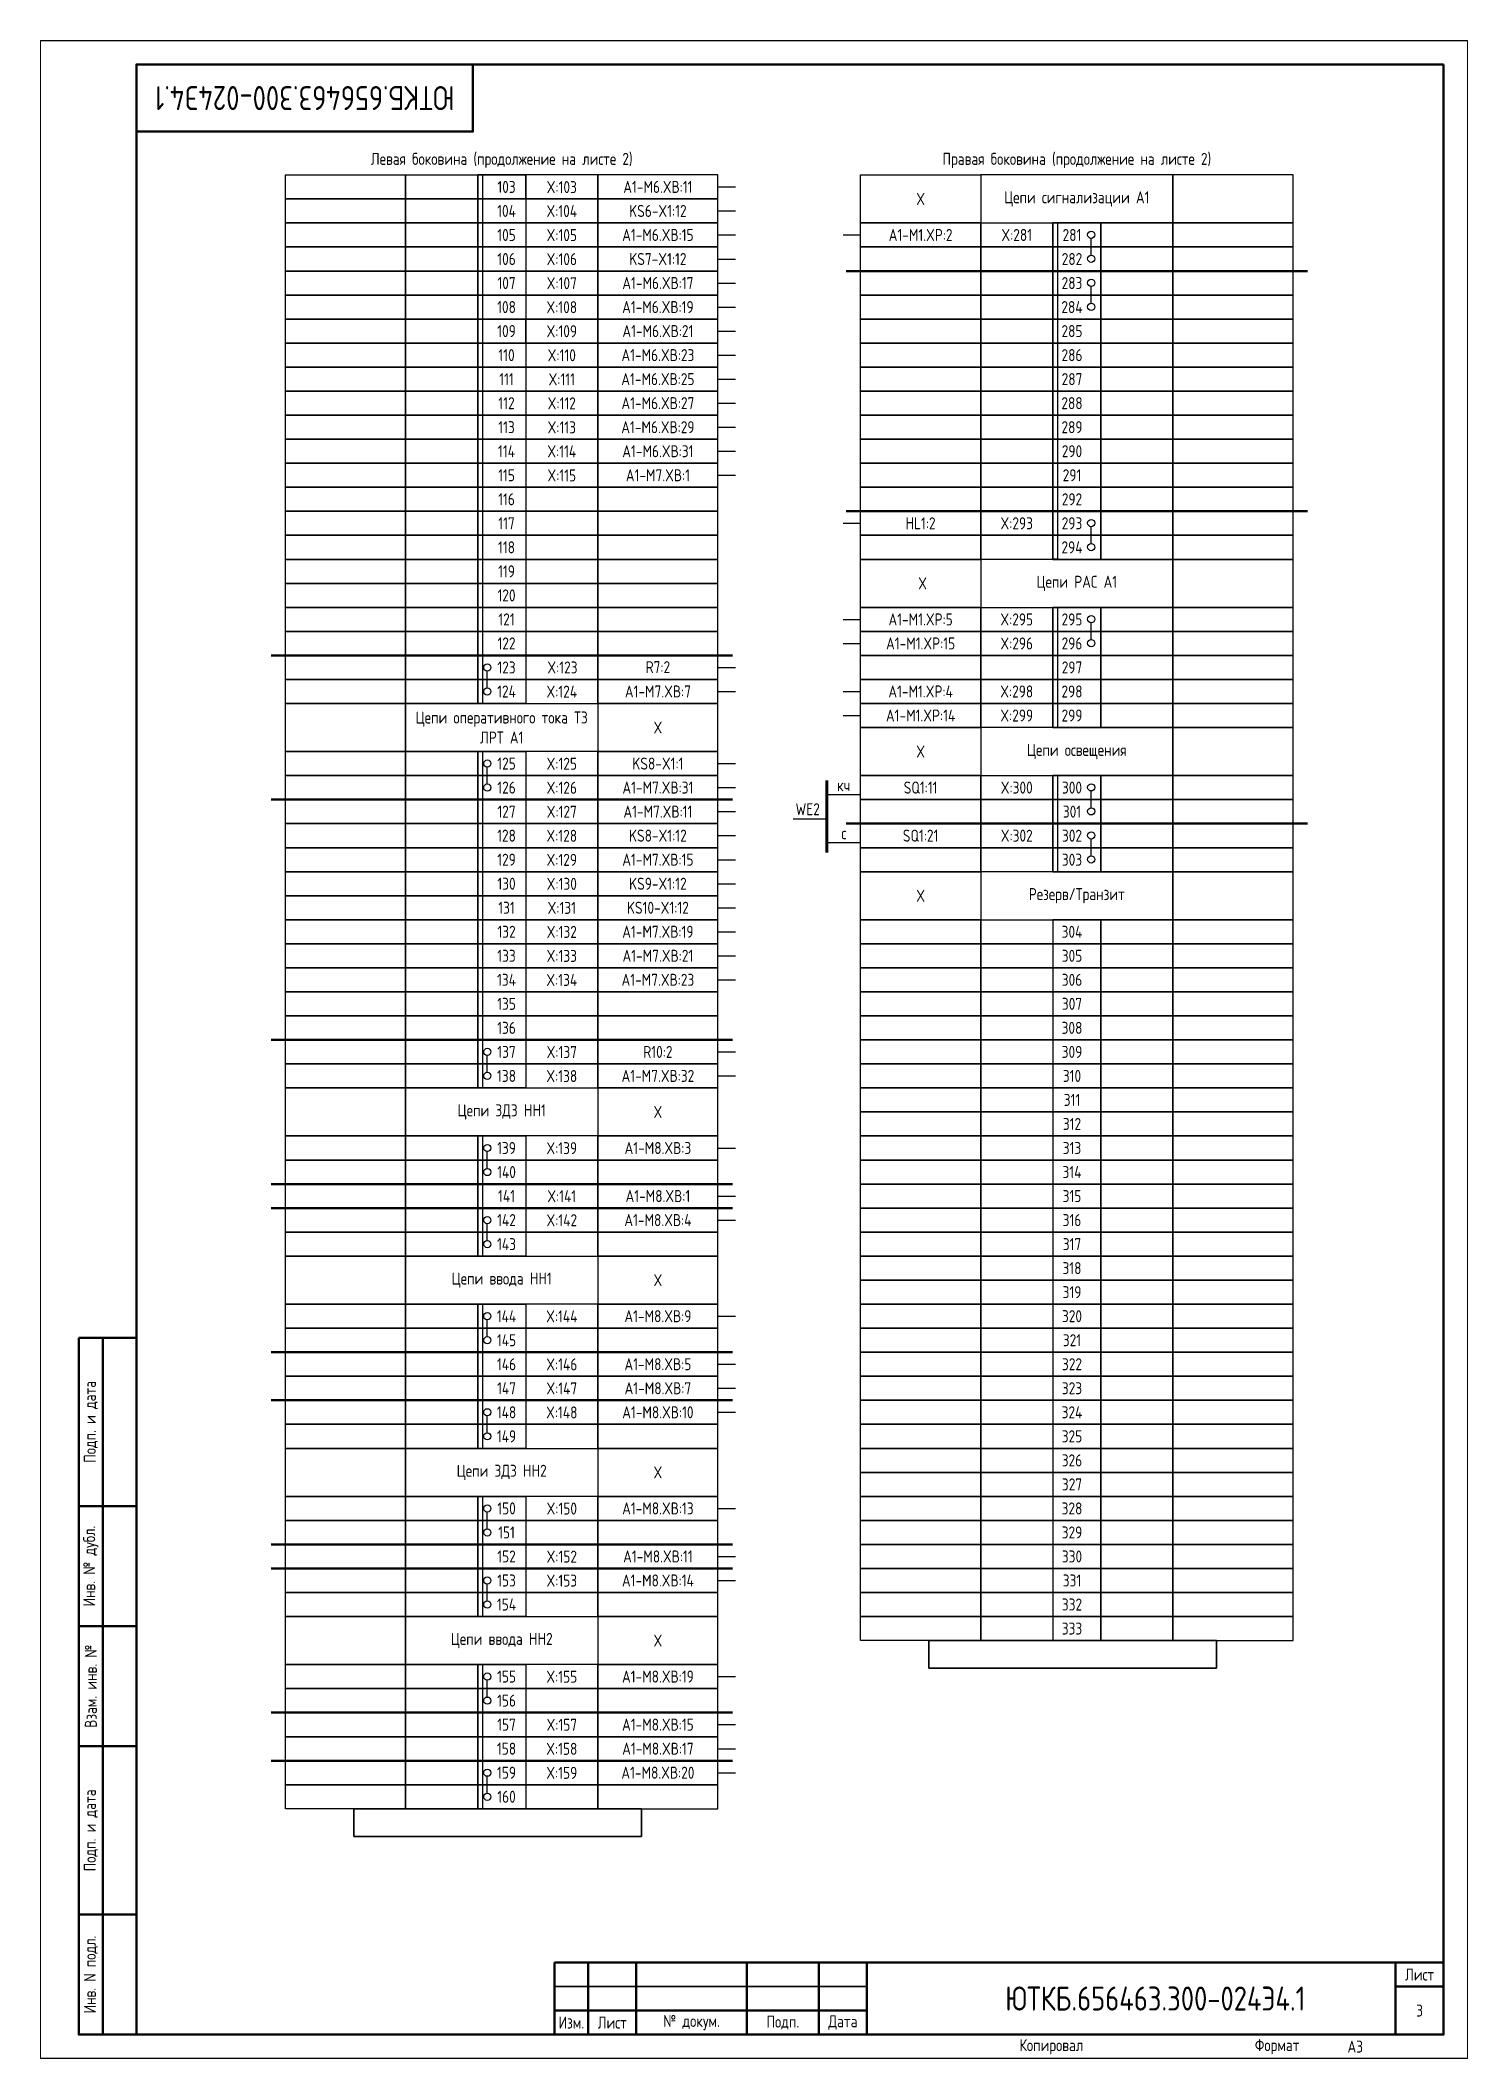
# Paper-space layout 'Э4.1_3' of a CAD drawing. Header units: millimetres, sheet in inches. Extents: x 347 to 363.7, y 96.7 to 120.3.
# The model-space entities are those that its viewports show. They can reach past a viewport. Long polylines and large blocks are cut down to what shows.
import ezdxf

# ---------------------------------------------------------------- set-up
doc = ezdxf.new("R2010")
doc.units = ezdxf.units.MM
doc.styles.add('Gost_type_A', font='GOST_0.TTF')

psp = doc.layouts.new('Э4.1_3')

msp = doc.modelspace()

# ---------------------------------------------------------------- texts
at = {"insert": (5689, 408), "char_height": 5, "width": 70, "attachment_point": 5, "rotation": 180, "style": 'Gost_type_A'}
msp.add_mtext('ЮТКБ.656463.300-024Э4.1', dxfattribs=at)
at = {"style": 'Gost_type_A'}
for s, insert, char_height, width, attachment_point in [('Левая боковина (продолжение на листе 2)', (5730, 395), 2.5, 90, 5), ('Правая боковина (продолжение на листе 2)', (5849.67, 395), 2.5, 90, 5), ('A1-М6.XВ:11', (5762.5, 389.5), 2.5, 25, 5), ('X', (5817.17, 387), 2.5, 25, 5), ('Цепи сигнализации А1', (5849.67, 387), 2.5, 40, 5), ('KS6-X1:12', (5762.5, 384.5), 2.5, 25, 5), ('A1-М6.XВ:15', (5762.5, 379.5), 2.5, 25, 5), ('A1-М1.XР:2', (5817.17, 379.5), 2.5, 25, 5), ('KS7-X1:12', (5762.5, 374.5), 2.5, 25, 5), ('A1-М6.XВ:17', (5762.5, 369.5), 2.5, 25, 5), ('A1-М6.XВ:19', (5762.5, 364.5), 2.5, 25, 5), ('A1-М6.XВ:21', (5762.5, 359.5), 2.5, 25, 5), ('A1-М6.XВ:23', (5762.5, 354.5), 2.5, 25, 5), ('A1-М6.XВ:25', (5762.5, 349.5), 2.5, 25, 5), ('A1-М6.XВ:27', (5762.5, 344.5), 2.5, 25, 5), ('A1-М6.XВ:29', (5762.5, 339.5), 2.5, 25, 5), ('A1-М6.XВ:31', (5762.5, 334.5), 2.5, 25, 5), ('A1-М7.XВ:1', (5762.5, 329.5), 2.5, 25, 5), ('HL1:2', (5817.17, 319.5), 2.5, 25, 5), ('X', (5817.58, 307), 2.5, 25, 5), ('Цепи РАС А1', (5849.67, 307), 2.5, 40, 5), ('A1-М1.XP:5', (5817.17, 299.5), 2.5, 25, 5), ('A1-М1.XP:15', (5817.17, 294.5), 2.5, 25, 5), ('R7:2', (5762.5, 289.57), 2.5, 25, 5), ('A1-М7.XВ:7', (5762.5, 284.5), 2.5, 25, 5), ('A1-М1.XP:4', (5817.17, 284.5), 2.5, 25, 5), ('Цепи оперативного тока ТЗ ЛРТ А1', (5730, 277), 2.5, 40, 5), ('X', (5762.5, 277), 2.5, 25, 5), ('A1-М1.XP:14', (5817.17, 279.5), 2.5, 25, 5), ('X', (5817.17, 272), 2.5, 25, 5), ('Цепи освещения', (5849.67, 272), 2.5, 40, 5), ('KS8-X1:1', (5762.5, 269.5), 2.5, 25, 5), ('A1-М7.XВ:31', (5762.5, 264.5), 2.5, 25, 5), ('кч', (5801.17, 265), 2.5, 7, 5), ('SQ1:11', (5817.17, 264.5), 2.5, 25, 5), ('A1-М7.XВ:11', (5762.5, 259.5), 2.5, 25, 5), ('WE2', (5793.67, 260), 2.5, 7, 5), ('KS8-X1:12', (5762.5, 254.5), 2.5, 25, 5), ('с', (5801.17, 255), 2.5, 7, 5), ('SQ1:21', (5817.17, 254.5), 2.5, 25, 5), ('A1-М7.XВ:15', (5762.5, 249.5), 2.5, 25, 5), ('KS9-X1:12', (5762.5, 244.5), 2.5, 25, 5), ('KS10-X1:12', (5762.5, 239.5), 2.5, 25, 5), ('X', (5817.17, 242), 2.5, 25, 5), ('Резерв/Транзит', (5849.67, 242), 2.5, 40, 5), ('A1-М7.XВ:19', (5762.5, 234.5), 2.5, 25, 5), ('A1-М7.XВ:21', (5762.5, 229.5), 2.5, 25, 5), ('A1-М7.XВ:23', (5762.5, 224.5), 2.5, 25, 5), ('R10:2', (5762.5, 209.5), 2.5, 25, 5), ('A1-М7.XВ:32', (5762.5, 204.5), 2.5, 25, 5), ('Цепи ЗДЗ НН1', (5730, 197), 2.5, 40, 5), ('X', (5762.5, 197), 2.5, 25, 5), ('A1-М8.XВ:3', (5762.5, 189.5), 2.5, 25, 5), ('A1-М8.XВ:1', (5762.5, 179.5), 2.5, 25, 5), ('A1-М8.XВ:4', (5762.5, 174.5), 2.5, 25, 5), ('Цепи ввода НН1', (5730, 162), 2.5, 40, 5), ('X', (5762.5, 162), 2.5, 25, 5), ('A1-М8.XВ:9', (5762.5, 154.5), 2.5, 25, 5), ('A1-М8.XВ:5', (5762.5, 144.5), 2.5, 25, 5), ('A1-М8.XВ:7', (5762.5, 139.5), 2.5, 25, 5), ('A1-М8.XВ:10', (5762.5, 134.5), 2.5, 25, 5), ('Цепи ЗДЗ НН2', (5730, 122), 2.5, 40, 5), ('X', (5762.5, 122), 2.5, 25, 5), ('A1-М8.XВ:13', (5762.5, 114.5), 2.5, 25, 5), ('A1-М8.XВ:11', (5762.5, 104.5), 2.5, 25, 5), ('A1-М8.XВ:14', (5762.5, 99.5), 2.5, 25, 5), ('Цепи ввода НН2', (5730, 87), 2.5, 40, 5), ('X', (5762.5, 87), 2.5, 25, 5), ('A1-М8.XВ:19', (5762.5, 79.5), 2.5, 25, 5), ('A1-М8.XВ:15', (5762.5, 69.5), 2.5, 25, 5), ('A1-М8.XВ:17', (5762.5, 64.5), 2.5, 25, 5), ('A1-М8.XВ:20', (5762.5, 59.5), 2.5, 25, 5), ('ЮТКБ.656463.300-024Э4.1', (5866, 12.5), 5, 120, 5), ('3', (5921, 10), 2.5, 10, 5), ('A3', (5906, 2.5), 2.5, 20, 4), ('A3', (5906, 2.5), 2.5, 20, 4)]:
    msp.add_mtext(s, dxfattribs=dict(at, insert=insert, char_height=char_height, width=width, attachment_point=attachment_point))
at = {"ltscale": 10, "char_height": 2.5, "attachment_point": 5, "style": 'Gost_type_A'}
for s, insert, width in [('103', (5731, 389.5), 8), ('X:103', (5742.5, 389.47), 15), ('104', (5731, 384.5), 8), ('X:104', (5742.5, 384.47), 15), ('105', (5731, 379.5), 8), ('X:105', (5742.5, 379.47), 15), ('X:281', (5837.17, 379.5), 15), ('281', (5848.67, 379.5), 8), ('106', (5731, 374.5), 8), ('X:106', (5742.5, 374.47), 15), ('282', (5848.67, 374.5), 8), ('107', (5731, 369.5), 8), ('X:107', (5742.5, 369.47), 15), ('283', (5848.67, 369.5), 8), ('108', (5731, 364.5), 8), ('X:108', (5742.5, 364.47), 15), ('284', (5848.67, 364.5), 8), ('109', (5731, 359.5), 8), ('X:109', (5742.5, 359.47), 15), ('285', (5848.67, 359.5), 8), ('110', (5731, 354.5), 8), ('X:110', (5742.5, 354.47), 15), ('286', (5848.67, 354.5), 8), ('111', (5731, 349.5), 8), ('X:111', (5742.5, 349.47), 15), ('287', (5848.67, 349.5), 8), ('112', (5731, 344.5), 8), ('X:112', (5742.5, 344.47), 15), ('288', (5848.67, 344.5), 8), ('113', (5731, 339.5), 8), ('X:113', (5742.5, 339.47), 15), ('289', (5848.67, 339.5), 8), ('114', (5731, 334.5), 8), ('X:114', (5742.5, 334.47), 15), ('290', (5848.67, 334.5), 8), ('115', (5731, 329.5), 8), ('X:115', (5742.5, 329.47), 15), ('291', (5848.67, 329.5), 8), ('116', (5731, 324.5), 8), ('292', (5848.67, 324.5), 8), ('117', (5731, 319.5), 8), ('X:293', (5837.17, 319.5), 15), ('293', (5848.67, 319.5), 8), ('118', (5731, 314.5), 8), ('294', (5848.67, 314.5), 8), ('119', (5731, 309.5), 8), ('120', (5731, 304.5), 8), ('121', (5731, 299.5), 8), ('X:295', (5837.17, 299.5), 15), ('295', (5848.67, 299.5), 8), ('122', (5731, 294.5), 8), ('X:296', (5837.17, 294.5), 15), ('296', (5848.67, 294.5), 8), ('123', (5731, 289.5), 8), ('X:123', (5742.64, 289.5), 15.2738), ('297', (5848.67, 289.5), 8), ('124', (5731, 284.5), 8), ('X:124', (5742.5, 284.47), 15), ('X:298', (5837.17, 284.5), 15), ('298', (5848.67, 284.5), 8), ('X:299', (5837.17, 279.5), 15), ('299', (5848.67, 279.5), 8), ('125', (5731, 269.5), 8), ('X:125', (5742.5, 269.47), 15), ('126', (5731, 264.5), 8), ('X:126', (5742.5, 264.47), 15), ('X:300', (5837.17, 264.5), 15), ('300', (5848.67, 264.5), 8), ('127', (5731, 259.5), 8), ('X:127', (5742.5, 259.47), 15), ('301', (5848.67, 259.5), 8), ('128', (5731, 254.5), 8), ('X:128', (5742.5, 254.47), 15), ('X:302', (5837.17, 254.5), 15), ('302', (5848.67, 254.5), 8), ('129', (5731, 249.5), 8), ('X:129', (5742.5, 249.47), 15), ('303', (5848.67, 249.5), 8), ('130', (5731, 244.5), 8), ('X:130', (5742.5, 244.47), 15), ('131', (5731, 239.5), 8), ('X:131', (5742.5, 239.47), 15), ('132', (5731, 234.5), 8), ('X:132', (5742.5, 234.47), 15), ('304', (5848.67, 234.5), 8), ('133', (5731, 229.5), 8), ('X:133', (5742.5, 229.47), 15), ('305', (5848.67, 229.5), 8), ('134', (5731, 224.5), 8), ('X:134', (5742.5, 224.47), 15), ('306', (5848.67, 224.5), 8), ('135', (5731, 219.5), 8), ('307', (5848.67, 219.5), 8), ('136', (5731, 214.5), 8), ('308', (5848.67, 214.5), 8), ('137', (5731, 209.5), 8), ('X:137', (5742.5, 209.47), 15), ('309', (5848.67, 209.5), 8), ('138', (5731, 204.5), 8), ('X:138', (5742.5, 204.47), 15), ('310', (5848.67, 204.5), 8), ('311', (5848.67, 199.5), 8), ('312', (5848.67, 194.5), 8), ('139', (5731, 189.5), 8), ('X:139', (5742.5, 189.47), 15), ('313', (5848.67, 189.5), 8), ('140', (5731, 184.5), 8), ('314', (5848.67, 184.5), 8), ('141', (5731, 179.5), 8), ('X:141', (5742.5, 179.47), 15), ('315', (5848.67, 179.5), 8), ('142', (5731, 174.5), 8), ('X:142', (5742.5, 174.47), 15), ('316', (5848.67, 174.5), 8), ('143', (5731, 169.5), 8), ('317', (5848.67, 169.5), 8), ('318', (5848.67, 164.5), 8), ('319', (5848.67, 159.5), 8), ('144', (5731, 154.5), 8), ('X:144', (5742.5, 154.47), 15), ('320', (5848.67, 154.5), 8), ('145', (5731, 149.5), 8), ('321', (5848.67, 149.5), 8), ('146', (5731, 144.5), 8), ('X:146', (5742.5, 144.47), 15), ('322', (5848.67, 144.5), 8), ('147', (5731, 139.5), 8), ('X:147', (5742.5, 139.47), 15), ('323', (5848.67, 139.5), 8), ('148', (5731, 134.5), 8), ('X:148', (5742.5, 134.47), 15), ('324', (5848.67, 134.5), 8), ('149', (5731, 129.5), 8), ('325', (5848.67, 129.5), 8), ('326', (5848.67, 124.5), 8), ('327', (5848.67, 119.5), 8), ('150', (5731, 114.5), 8), ('X:150', (5742.5, 114.47), 15), ('328', (5848.67, 114.5), 8), ('151', (5731, 109.5), 8), ('329', (5848.67, 109.5), 8), ('152', (5731, 104.5), 8), ('X:152', (5742.5, 104.47), 15), ('330', (5848.67, 104.5), 8), ('153', (5731, 99.5), 8), ('X:153', (5742.5, 99.47), 15), ('331', (5848.67, 99.5), 8), ('154', (5731, 94.5), 8), ('332', (5848.67, 94.5), 8), ('333', (5848.67, 89.5), 8), ('155', (5731, 79.5), 8), ('X:155', (5742.5, 79.47), 15), ('156', (5731, 74.5), 8), ('157', (5731, 69.5), 8), ('X:157', (5742.5, 69.47), 15), ('158', (5731, 64.5), 8), ('X:158', (5742.5, 64.47), 15), ('159', (5731, 59.5), 8), ('X:159', (5742.5, 59.47), 15), ('160', (5731, 54.5), 8)]:
    msp.add_mtext(s, dxfattribs=dict(at, insert=insert, width=width))

# ---------------------------------------------------------------- blocks, each defined once
blk = doc.blocks.new('Штамп левый нижний')
at = {"lineweight": 50}
for points in [[(-12, 145), (-7, 145), (-7, 110), (-12, 110)], [(-7, 145), (0, 145), (0, 110), (-7, 110)], [(-12, 110), (-7, 110), (-7, 85), (-12, 85)], [(-7, 110), (0, 110), (0, 85), (-7, 85)], [(-12, 85), (-7, 85), (-7, 60), (-12, 60)], [(-7, 85), (0, 85), (0, 60), (-7, 60)], [(-12, 60), (-7, 60), (-7, 25), (-12, 25)], [(-7, 60), (0, 60), (0, 25), (-7, 25)], [(-12, 25), (-7, 25), (-7, 0), (-12, 0)], [(-7, 25), (0, 25), (0, 0), (-7, 0)]]:
    blk.add_lwpolyline(points, close=True, dxfattribs=at)
at = {"char_height": 2.5, "attachment_point": 5, "rotation": 90, "style": 'Gost_type_A'}
for s, insert, width in [('Подп. и дата', (-9.5, 127.5), 35), ('Инв. № дубл.', (-9.5, 97.5), 25), ('Взам. инв. №', (-9.5, 72.5), 25), ('Подп. и дата', (-9.5, 42.5), 35), ('Инв. N подл.', (-9.5, 12.5), 25)]:
    blk.add_mtext(s, dxfattribs=dict(at, insert=insert, width=width))
blk = doc.blocks.new('Штамп угловой верхний')
at = {"lineweight": 50}
blk.add_lwpolyline([(0, 0), (70, 0), (70, -14), (0, -14)], close=True, dxfattribs=at)
blk = doc.blocks.new('Штамп малый нижний')
at = {"lineweight": 50}
for points in [[(-185, 15), (-178, 15), (-178, 5), (-185, 5)], [(-178, 15), (-168, 15), (-168, 5), (-178, 5)], [(-168, 15), (-145, 15), (-145, 5), (-168, 5)], [(-145, 15), (-130, 15), (-130, 5), (-145, 5)], [(-130, 15), (-120, 15), (-120, 5), (-130, 5)], [(-120, 15), (-10, 15), (-10, 0), (-120, 0)], [(-10, 15), (0, 15), (0, 10), (-10, 10)], [(-10, 10), (0, 10), (0, 0), (-10, 0)], [(-185, 5), (-178, 5), (-178, 0), (-185, 0)], [(-178, 5), (-168, 5), (-168, 0), (-178, 0)], [(-168, 5), (-145, 5), (-145, 0), (-168, 0)], [(-145, 5), (-130, 5), (-130, 0), (-145, 0)], [(-130, 5), (-120, 5), (-120, 0), (-130, 0)]]:
    blk.add_lwpolyline(points, close=True, dxfattribs=at)
for points in [[(-185, 15), (-178, 15), (-178, 10), (-185, 10)], [(-178, 15), (-168, 15), (-168, 10), (-178, 10)], [(-168, 15), (-145, 15), (-145, 10), (-168, 10)], [(-145, 15), (-130, 15), (-130, 10), (-145, 10)], [(-130, 15), (-120, 15), (-120, 10), (-130, 10)], [(-185, 10), (-178, 10), (-178, 5), (-185, 5)], [(-178, 10), (-168, 10), (-168, 5), (-178, 5)], [(-168, 10), (-145, 10), (-145, 5), (-168, 5)], [(-145, 10), (-130, 10), (-130, 5), (-145, 5)], [(-130, 10), (-120, 10), (-120, 5), (-130, 5)]]:
    blk.add_lwpolyline(points, close=True)
at = {"char_height": 2.5, "style": 'Gost_type_A'}
for s, insert, width, attachment_point in [('Лист', (-5, 12.5), 10, 5), ('Изм.', (-181.5, 2.5), 7, 5), ('Лист', (-173, 2.5), 10, 5), ('№ докум.', (-156.5, 2.5), 23, 5), ('Подп.', (-137.5, 2.5), 15, 5), ('Дата', (-125, 2.5), 10, 5), ('Копировал', (-75, -2.53), 13.1202, 6), ('Формат', (-30, -2.53), 13.1202, 6)]:
    blk.add_mtext(s, dxfattribs=dict(at, insert=insert, width=width, attachment_point=attachment_point))

# ---------------------------------------------------------------- linework, layer by layer
for p, q in [((5726, 392), (5726, 282)), ((5775, 389.5), (5778.62, 389.5)), ((5775, 384.5), (5778.62, 384.5)), ((5775, 379.5), (5778.62, 379.5)), ((5801.04, 379.5), (5804.67, 379.5)), ((5775, 374.5), (5778.62, 374.5)), ((5775, 369.5), (5778.62, 369.5)), ((5775, 364.5), (5778.62, 364.5)), ((5775, 359.5), (5778.62, 359.5)), ((5775, 354.5), (5778.62, 354.5)), ((5775, 349.5), (5778.62, 349.5)), ((5775, 344.5), (5778.62, 344.5)), ((5775, 339.5), (5778.62, 339.5)), ((5775, 334.5), (5778.62, 334.5)), ((5775, 329.5), (5778.62, 329.5)), ((5801.04, 319.5), (5804.67, 319.5)), ((5801.04, 299.5), (5804.67, 299.5)), ((5801.04, 294.5), (5804.67, 294.5)), ((5775, 289.5), (5778.62, 289.5)), ((5775, 284.5), (5778.62, 284.5)), ((5801.04, 284.5), (5804.67, 284.5)), ((5801.04, 279.5), (5804.67, 279.5)), ((5775, 269.5), (5778.62, 269.5)), ((5775, 264.5), (5778.62, 264.5)), ((5804.67, 263), (5797.67, 263)), ((5775, 259.5), (5778.62, 259.5)), ((5790.67, 258), (5797.67, 258)), ((5775, 254.5), (5778.62, 254.5)), ((5804.67, 253), (5797.67, 253)), ((5775, 249.5), (5778.62, 249.5)), ((5775, 244.5), (5778.62, 244.5)), ((5775, 239.5), (5778.62, 239.5)), ((5775, 234.5), (5778.62, 234.5)), ((5775, 229.5), (5778.62, 229.5)), ((5775, 224.5), (5778.62, 224.5)), ((5775, 209.5), (5778.62, 209.5)), ((5775, 204.5), (5778.62, 204.5)), ((5775, 189.5), (5778.62, 189.5)), ((5775, 179.5), (5778.62, 179.5)), ((5775, 174.5), (5778.62, 174.5)), ((5775, 154.5), (5778.62, 154.5)), ((5775, 144.5), (5778.62, 144.5)), ((5775, 139.5), (5778.62, 139.5)), ((5775, 134.5), (5778.62, 134.5)), ((5775, 114.5), (5778.62, 114.5)), ((5775, 104.5), (5778.62, 104.5)), ((5775, 99.5), (5778.62, 99.5)), ((5775, 79.5), (5778.62, 79.5)), ((5775, 69.5), (5778.62, 69.5)), ((5775, 64.5), (5778.62, 64.5)), ((5775, 59.5), (5778.62, 59.5))]:
    msp.add_line(p, q)
at = {"lineweight": -2}
for p, q in [((5852.67, 375.25), (5852.67, 378.75)), ((5852.67, 365.25), (5852.67, 368.75)), ((5852.67, 315.25), (5852.67, 318.75)), ((5852.67, 295.25), (5852.67, 298.75)), ((5852.67, 260.25), (5852.67, 263.75)), ((5852.67, 250.25), (5852.67, 253.75))]:
    msp.add_line(p, q, dxfattribs=at)
at = {"lineweight": 50}
for p, q in [((5801.67, 372), (5897.67, 372)), ((5801.67, 322), (5897.67, 322)), ((5682, 292), (5778, 292)), ((5682, 262), (5778, 262)), ((5801.67, 257), (5897.67, 257)), ((5682, 212), (5778, 212)), ((5682, 182), (5778, 182)), ((5682, 177), (5778, 177)), ((5682, 147), (5778, 147)), ((5682, 137), (5778, 137)), ((5682, 107), (5778, 107)), ((5682, 102), (5778, 102)), ((5682, 72), (5778, 72)), ((5682, 62), (5778, 62))]:
    msp.add_line(p, q, dxfattribs=at)
at = {"color": 7, "lineweight": -2}
for p, q in [((5727, 285.25), (5727, 288.75)), ((5727, 265.25), (5727, 268.75)), ((5727, 205.25), (5727, 208.75)), ((5727, 185.25), (5727, 188.75)), ((5727, 170.25), (5727, 173.75)), ((5727, 150.25), (5727, 153.75)), ((5727, 130.25), (5727, 133.75)), ((5727, 110.25), (5727, 113.75)), ((5727, 95.25), (5727, 98.75)), ((5727, 75.25), (5727, 78.75)), ((5727, 55.25), (5727, 58.75))]:
    msp.add_line(p, q, dxfattribs=at)
at = {"linetype": 'ByBlock', "lineweight": 60}
msp.add_line((5797.67, 251), (5797.67, 266), dxfattribs=at)
for points in [[(5634, 420), (5634, 0), (5337, 0), (5337, 420)], [(5931, 420), (5931, 0), (5634, 0), (5634, 420)], [(5685, 392), (5710, 392), (5710, 387), (5685, 387)], [(5685, 392), (5710, 392), (5710, 387), (5685, 387)], [(5710, 392), (5725, 392), (5725, 387), (5710, 387)], [(5735, 392), (5725, 392), (5725, 387), (5735, 387)], [(5725, 392), (5735, 392), (5735, 387), (5725, 387)], [(5750, 392), (5735, 392), (5735, 387), (5750, 387)], [(5750, 392), (5735, 392), (5735, 387), (5750, 387)], [(5775, 392), (5750, 392), (5750, 387), (5775, 387)], [(5775, 392), (5750, 392), (5750, 387), (5775, 387)], [(5804.67, 392), (5829.67, 392), (5829.67, 382), (5804.67, 382)], [(5869.67, 392), (5829.67, 392), (5829.67, 382), (5869.67, 382)], [(5894.67, 392), (5869.67, 392), (5869.67, 382), (5894.67, 382)], [(5685, 387), (5710, 387), (5710, 382), (5685, 382)], [(5710, 387), (5725, 387), (5725, 382), (5710, 382)], [(5725, 387), (5735, 387), (5735, 382), (5725, 382)], [(5750, 387), (5735, 387), (5735, 382), (5750, 382)], [(5775, 387), (5750, 387), (5750, 382), (5775, 382)], [(5685, 382), (5710, 382), (5710, 377), (5685, 377)], [(5710, 382), (5725, 382), (5725, 377), (5710, 377)], [(5725, 382), (5735, 382), (5735, 377), (5725, 377)], [(5750, 382), (5735, 382), (5735, 377), (5750, 377)], [(5775, 382), (5750, 382), (5750, 377), (5775, 377)], [(5804.67, 382), (5829.67, 382), (5829.67, 377), (5804.67, 377)], [(5829.67, 382), (5844.67, 382), (5844.67, 377), (5829.67, 377)], [(5854.67, 382), (5844.67, 382), (5844.67, 377), (5854.67, 377)], [(5844.67, 382), (5845.67, 382), (5845.67, 312.01), (5844.67, 312.01)], [(5869.67, 382), (5854.67, 382), (5854.67, 377), (5869.67, 377)], [(5894.67, 382), (5869.67, 382), (5869.67, 377), (5894.67, 377)], [(5685, 377), (5710, 377), (5710, 372), (5685, 372)], [(5710, 377), (5725, 377), (5725, 372), (5710, 372)], [(5725, 377), (5735, 377), (5735, 372), (5725, 372)], [(5750, 377), (5735, 377), (5735, 372), (5750, 372)], [(5775, 377), (5750, 377), (5750, 372), (5775, 372)], [(5804.67, 377), (5829.67, 377), (5829.67, 372), (5804.67, 372)], [(5804.67, 377), (5829.67, 377), (5829.67, 372), (5804.67, 372)], [(5829.67, 377), (5844.67, 377), (5844.67, 372), (5829.67, 372)], [(5829.67, 377), (5844.67, 377), (5844.67, 372), (5829.67, 372)], [(5854.67, 377), (5844.67, 377), (5844.67, 372), (5854.67, 372)], [(5854.67, 377), (5844.67, 377), (5844.67, 372), (5854.67, 372)], [(5869.67, 377), (5854.67, 377), (5854.67, 372), (5869.67, 372)], [(5869.67, 377), (5854.67, 377), (5854.67, 372), (5869.67, 372)], [(5894.67, 377), (5869.67, 377), (5869.67, 372), (5894.67, 372)], [(5894.67, 377), (5869.67, 377), (5869.67, 372), (5894.67, 372)], [(5685, 372), (5710, 372), (5710, 367), (5685, 367)], [(5710, 372), (5725, 372), (5725, 367), (5710, 367)], [(5725, 372), (5735, 372), (5735, 367), (5725, 367)], [(5750, 372), (5735, 372), (5735, 367), (5750, 367)], [(5775, 372), (5750, 372), (5750, 367), (5775, 367)], [(5804.67, 372), (5829.67, 372), (5829.67, 367), (5804.67, 367)], [(5804.67, 372), (5829.67, 372), (5829.67, 367), (5804.67, 367)], [(5829.67, 372), (5844.67, 372), (5844.67, 367), (5829.67, 367)], [(5829.67, 372), (5844.67, 372), (5844.67, 367), (5829.67, 367)], [(5854.67, 372), (5844.67, 372), (5844.67, 367), (5854.67, 367)], [(5854.67, 372), (5844.67, 372), (5844.67, 367), (5854.67, 367)], [(5869.67, 372), (5854.67, 372), (5854.67, 367), (5869.67, 367)], [(5869.67, 372), (5854.67, 372), (5854.67, 367), (5869.67, 367)], [(5894.67, 372), (5869.67, 372), (5869.67, 367), (5894.67, 367)], [(5894.67, 372), (5869.67, 372), (5869.67, 367), (5894.67, 367)], [(5685, 367), (5710, 367), (5710, 362), (5685, 362)], [(5710, 367), (5725, 367), (5725, 362), (5710, 362)], [(5725, 367), (5735, 367), (5735, 362), (5725, 362)], [(5750, 367), (5735, 367), (5735, 362), (5750, 362)], [(5775, 367), (5750, 367), (5750, 362), (5775, 362)], [(5804.67, 367), (5829.67, 367), (5829.67, 362), (5804.67, 362)], [(5804.67, 367), (5829.67, 367), (5829.67, 362), (5804.67, 362)], [(5829.67, 367), (5844.67, 367), (5844.67, 362), (5829.67, 362)], [(5829.67, 367), (5844.67, 367), (5844.67, 362), (5829.67, 362)], [(5854.67, 367), (5844.67, 367), (5844.67, 362), (5854.67, 362)], [(5854.67, 367), (5844.67, 367), (5844.67, 362), (5854.67, 362)], [(5869.67, 367), (5854.67, 367), (5854.67, 362), (5869.67, 362)], [(5869.67, 367), (5854.67, 367), (5854.67, 362), (5869.67, 362)], [(5894.67, 367), (5869.67, 367), (5869.67, 362), (5894.67, 362)], [(5894.67, 367), (5869.67, 367), (5869.67, 362), (5894.67, 362)], [(5685, 362), (5710, 362), (5710, 357), (5685, 357)], [(5685, 362), (5710, 362), (5710, 357), (5685, 357)], [(5710, 362), (5725, 362), (5725, 357), (5710, 357)], [(5735, 362), (5725, 362), (5725, 357), (5735, 357)], [(5725, 362), (5735, 362), (5735, 357), (5725, 357)], [(5750, 362), (5735, 362), (5735, 357), (5750, 357)], [(5750, 362), (5735, 362), (5735, 357), (5750, 357)], [(5775, 362), (5750, 362), (5750, 357), (5775, 357)], [(5775, 362), (5750, 362), (5750, 357), (5775, 357)], [(5804.67, 362), (5829.67, 362), (5829.67, 357), (5804.67, 357)], [(5829.67, 362), (5844.67, 362), (5844.67, 357), (5829.67, 357)], [(5854.67, 362), (5844.67, 362), (5844.67, 357), (5854.67, 357)], [(5869.67, 362), (5854.67, 362), (5854.67, 357), (5869.67, 357)], [(5894.67, 362), (5869.67, 362), (5869.67, 357), (5894.67, 357)], [(5685, 357), (5710, 357), (5710, 352), (5685, 352)], [(5710, 357), (5725, 357), (5725, 352), (5710, 352)], [(5725, 357), (5735, 357), (5735, 352), (5725, 352)], [(5750, 357), (5735, 357), (5735, 352), (5750, 352)], [(5775, 357), (5750, 357), (5750, 352), (5775, 352)], [(5804.67, 357), (5829.67, 357), (5829.67, 352), (5804.67, 352)], [(5829.67, 357), (5844.67, 357), (5844.67, 352), (5829.67, 352)], [(5854.67, 357), (5844.67, 357), (5844.67, 352), (5854.67, 352)], [(5869.67, 357), (5854.67, 357), (5854.67, 352), (5869.67, 352)], [(5894.67, 357), (5869.67, 357), (5869.67, 352), (5894.67, 352)], [(5685, 352), (5710, 352), (5710, 347), (5685, 347)], [(5710, 352), (5725, 352), (5725, 347), (5710, 347)], [(5725, 352), (5735, 352), (5735, 347), (5725, 347)], [(5750, 352), (5735, 352), (5735, 347), (5750, 347)], [(5775, 352), (5750, 352), (5750, 347), (5775, 347)], [(5804.67, 352), (5829.67, 352), (5829.67, 347), (5804.67, 347)], [(5829.67, 352), (5844.67, 352), (5844.67, 347), (5829.67, 347)], [(5854.67, 352), (5844.67, 352), (5844.67, 347), (5854.67, 347)], [(5869.67, 352), (5854.67, 352), (5854.67, 347), (5869.67, 347)], [(5894.67, 352), (5869.67, 352), (5869.67, 347), (5894.67, 347)], [(5685, 347), (5710, 347), (5710, 342), (5685, 342)], [(5710, 347), (5725, 347), (5725, 342), (5710, 342)], [(5725, 347), (5735, 347), (5735, 342), (5725, 342)], [(5750, 347), (5735, 347), (5735, 342), (5750, 342)], [(5775, 347), (5750, 347), (5750, 342), (5775, 342)], [(5804.67, 347), (5829.67, 347), (5829.67, 342), (5804.67, 342)], [(5829.67, 347), (5844.67, 347), (5844.67, 342), (5829.67, 342)], [(5854.67, 347), (5844.67, 347), (5844.67, 342), (5854.67, 342)], [(5869.67, 347), (5854.67, 347), (5854.67, 342), (5869.67, 342)], [(5894.67, 347), (5869.67, 347), (5869.67, 342), (5894.67, 342)], [(5685, 342), (5710, 342), (5710, 337), (5685, 337)], [(5710, 342), (5725, 342), (5725, 337), (5710, 337)], [(5725, 342), (5735, 342), (5735, 337), (5725, 337)], [(5750, 342), (5735, 342), (5735, 337), (5750, 337)], [(5775, 342), (5750, 342), (5750, 337), (5775, 337)], [(5804.67, 342), (5829.67, 342), (5829.67, 337), (5804.67, 337)], [(5829.67, 342), (5844.67, 342), (5844.67, 337), (5829.67, 337)], [(5854.67, 342), (5844.67, 342), (5844.67, 337), (5854.67, 337)], [(5869.67, 342), (5854.67, 342), (5854.67, 337), (5869.67, 337)], [(5894.67, 342), (5869.67, 342), (5869.67, 337), (5894.67, 337)], [(5685, 337), (5710, 337), (5710, 332), (5685, 332)], [(5710, 337), (5725, 337), (5725, 332), (5710, 332)], [(5725, 337), (5735, 337), (5735, 332), (5725, 332)], [(5750, 337), (5735, 337), (5735, 332), (5750, 332)], [(5775, 337), (5750, 337), (5750, 332), (5775, 332)], [(5804.67, 337), (5829.67, 337), (5829.67, 332), (5804.67, 332)], [(5829.67, 337), (5844.67, 337), (5844.67, 332), (5829.67, 332)], [(5854.67, 337), (5844.67, 337), (5844.67, 332), (5854.67, 332)], [(5869.67, 337), (5854.67, 337), (5854.67, 332), (5869.67, 332)], [(5894.67, 337), (5869.67, 337), (5869.67, 332), (5894.67, 332)], [(5685, 332), (5710, 332), (5710, 327), (5685, 327)], [(5710, 332), (5725, 332), (5725, 327), (5710, 327)], [(5725, 332), (5735, 332), (5735, 327), (5725, 327)], [(5750, 332), (5735, 332), (5735, 327), (5750, 327)], [(5775, 332), (5750, 332), (5750, 327), (5775, 327)], [(5804.67, 332), (5829.67, 332), (5829.67, 327), (5804.67, 327)], [(5804.67, 332), (5829.67, 332), (5829.67, 327), (5804.67, 327)], [(5829.67, 332), (5844.67, 332), (5844.67, 327), (5829.67, 327)], [(5829.67, 332), (5844.67, 332), (5844.67, 327), (5829.67, 327)], [(5854.67, 332), (5844.67, 332), (5844.67, 327), (5854.67, 327)], [(5854.67, 332), (5844.67, 332), (5844.67, 327), (5854.67, 327)], [(5869.67, 332), (5854.67, 332), (5854.67, 327), (5869.67, 327)], [(5869.67, 332), (5854.67, 332), (5854.67, 327), (5869.67, 327)], [(5894.67, 332), (5869.67, 332), (5869.67, 327), (5894.67, 327)], [(5894.67, 332), (5869.67, 332), (5869.67, 327), (5894.67, 327)], [(5685, 327), (5710, 327), (5710, 322), (5685, 322)], [(5710, 327), (5725, 327), (5725, 322), (5710, 322)], [(5725, 327), (5735, 327), (5735, 322), (5725, 322)], [(5750, 327), (5735, 327), (5735, 322), (5750, 322)], [(5775, 327), (5750, 327), (5750, 322), (5775, 322)], [(5804.67, 327), (5829.67, 327), (5829.67, 322), (5804.67, 322)], [(5804.67, 327), (5829.67, 327), (5829.67, 322), (5804.67, 322)], [(5829.67, 327), (5844.67, 327), (5844.67, 322), (5829.67, 322)], [(5829.67, 327), (5844.67, 327), (5844.67, 322), (5829.67, 322)], [(5854.67, 327), (5844.67, 327), (5844.67, 322), (5854.67, 322)], [(5854.67, 327), (5844.67, 327), (5844.67, 322), (5854.67, 322)], [(5869.67, 327), (5854.67, 327), (5854.67, 322), (5869.67, 322)], [(5869.67, 327), (5854.67, 327), (5854.67, 322), (5869.67, 322)], [(5894.67, 327), (5869.67, 327), (5869.67, 322), (5894.67, 322)], [(5894.67, 327), (5869.67, 327), (5869.67, 322), (5894.67, 322)], [(5685, 322), (5710, 322), (5710, 317), (5685, 317)], [(5710, 322), (5725, 322), (5725, 317), (5710, 317)], [(5725, 322), (5735, 322), (5735, 317), (5725, 317)], [(5750, 322), (5735, 322), (5735, 317), (5750, 317)], [(5775, 322), (5750, 322), (5750, 317), (5775, 317)], [(5804.67, 322), (5829.67, 322), (5829.67, 317), (5804.67, 317)], [(5804.67, 322), (5829.67, 322), (5829.67, 317), (5804.67, 317)], [(5829.67, 322), (5844.67, 322), (5844.67, 317), (5829.67, 317)], [(5829.67, 322), (5844.67, 322), (5844.67, 317), (5829.67, 317)], [(5854.67, 322), (5844.67, 322), (5844.67, 317), (5854.67, 317)], [(5854.67, 322), (5844.67, 322), (5844.67, 317), (5854.67, 317)], [(5869.67, 322), (5854.67, 322), (5854.67, 317), (5869.67, 317)], [(5869.67, 322), (5854.67, 322), (5854.67, 317), (5869.67, 317)], [(5894.67, 322), (5869.67, 322), (5869.67, 317), (5894.67, 317)], [(5894.67, 322), (5869.67, 322), (5869.67, 317), (5894.67, 317)], [(5685, 317), (5710, 317), (5710, 312), (5685, 312)], [(5710, 317), (5725, 317), (5725, 312), (5710, 312)], [(5725, 317), (5735, 317), (5735, 312), (5725, 312)], [(5750, 317), (5735, 317), (5735, 312), (5750, 312)], [(5775, 317), (5750, 317), (5750, 312), (5775, 312)], [(5804.67, 317), (5829.67, 317), (5829.67, 312), (5804.67, 312)], [(5829.67, 317), (5844.67, 317), (5844.67, 312), (5829.67, 312)], [(5854.67, 317), (5844.67, 317), (5844.67, 312), (5854.67, 312)], [(5869.67, 317), (5854.67, 317), (5854.67, 312), (5869.67, 312)], [(5894.67, 317), (5869.67, 317), (5869.67, 312), (5894.67, 312)], [(5685, 312), (5710, 312), (5710, 307), (5685, 307)], [(5710, 312), (5725, 312), (5725, 307), (5710, 307)], [(5725, 312), (5735, 312), (5735, 307), (5725, 307)], [(5750, 312), (5735, 312), (5735, 307), (5750, 307)], [(5775, 312), (5750, 312), (5750, 307), (5775, 307)], [(5804.67, 312), (5829.67, 312), (5829.67, 302), (5804.67, 302)], [(5869.67, 312), (5829.67, 312), (5829.67, 302), (5869.67, 302)], [(5894.67, 312), (5869.67, 312), (5869.67, 302), (5894.67, 302)], [(5685, 307), (5710, 307), (5710, 302), (5685, 302)], [(5710, 307), (5725, 307), (5725, 302), (5710, 302)], [(5725, 307), (5735, 307), (5735, 302), (5725, 302)], [(5750, 307), (5735, 307), (5735, 302), (5750, 302)], [(5775, 307), (5750, 307), (5750, 302), (5775, 302)], [(5685, 302), (5710, 302), (5710, 297), (5685, 297)], [(5710, 302), (5725, 302), (5725, 297), (5710, 297)], [(5725, 302), (5735, 302), (5735, 297), (5725, 297)], [(5750, 302), (5735, 302), (5735, 297), (5750, 297)], [(5775, 302), (5750, 302), (5750, 297), (5775, 297)], [(5804.67, 302), (5829.67, 302), (5829.67, 297), (5804.67, 297)], [(5829.67, 302), (5844.67, 302), (5844.67, 297), (5829.67, 297)], [(5854.67, 302), (5844.67, 302), (5844.67, 297), (5854.67, 297)], [(5869.67, 302), (5854.67, 302), (5854.67, 297), (5869.67, 297)], [(5894.67, 302), (5869.67, 302), (5869.67, 297), (5894.67, 297)], [(5685, 297), (5710, 297), (5710, 292), (5685, 292)], [(5710, 297), (5725, 297), (5725, 292), (5710, 292)], [(5725, 297), (5735, 297), (5735, 292), (5725, 292)], [(5750, 297), (5735, 297), (5735, 292), (5750, 292)], [(5775, 297), (5750, 297), (5750, 292), (5775, 292)], [(5804.67, 297), (5829.67, 297), (5829.67, 292), (5804.67, 292)], [(5829.67, 297), (5844.67, 297), (5844.67, 292), (5829.67, 292)], [(5854.67, 297), (5844.67, 297), (5844.67, 292), (5854.67, 292)], [(5869.67, 297), (5854.67, 297), (5854.67, 292), (5869.67, 292)], [(5894.67, 297), (5869.67, 297), (5869.67, 292), (5894.67, 292)], [(5685, 292), (5710, 292), (5710, 287), (5685, 287)], [(5710, 292), (5725, 292), (5725, 287), (5710, 287)], [(5725, 292), (5735, 292), (5735, 287), (5725, 287)], [(5750, 292), (5735, 292), (5735, 287), (5750, 287)], [(5775, 292), (5750, 292), (5750, 287), (5775, 287)], [(5804.67, 292), (5829.67, 292), (5829.67, 287), (5804.67, 287)], [(5804.67, 292), (5829.67, 292), (5829.67, 287), (5804.67, 287)], [(5829.67, 292), (5844.67, 292), (5844.67, 287), (5829.67, 287)], [(5829.67, 292), (5844.67, 292), (5844.67, 287), (5829.67, 287)], [(5854.67, 292), (5844.67, 292), (5844.67, 287), (5854.67, 287)], [(5854.67, 292), (5844.67, 292), (5844.67, 287), (5854.67, 287)], [(5869.67, 292), (5854.67, 292), (5854.67, 287), (5869.67, 287)], [(5869.67, 292), (5854.67, 292), (5854.67, 287), (5869.67, 287)], [(5894.67, 292), (5869.67, 292), (5869.67, 287), (5894.67, 287)], [(5894.67, 292), (5869.67, 292), (5869.67, 287), (5894.67, 287)], [(5685, 287), (5710, 287), (5710, 282), (5685, 282)], [(5710, 287), (5725, 287), (5725, 282), (5710, 282)], [(5725, 287), (5735, 287), (5735, 282), (5725, 282)], [(5750, 287), (5735, 287), (5735, 282), (5750, 282)], [(5775, 287), (5750, 287), (5750, 282), (5775, 282)], [(5804.67, 287), (5829.67, 287), (5829.67, 282), (5804.67, 282)], [(5804.67, 287), (5829.67, 287), (5829.67, 282), (5804.67, 282)], [(5829.67, 287), (5844.67, 287), (5844.67, 282), (5829.67, 282)], [(5829.67, 287), (5844.67, 287), (5844.67, 282), (5829.67, 282)], [(5854.67, 287), (5844.67, 287), (5844.67, 282), (5854.67, 282)], [(5854.67, 287), (5844.67, 287), (5844.67, 282), (5854.67, 282)], [(5869.67, 287), (5854.67, 287), (5854.67, 282), (5869.67, 282)], [(5869.67, 287), (5854.67, 287), (5854.67, 282), (5869.67, 282)], [(5894.67, 287), (5869.67, 287), (5869.67, 282), (5894.67, 282)], [(5894.67, 287), (5869.67, 287), (5869.67, 282), (5894.67, 282)], [(5685, 282), (5710, 282), (5710, 272), (5685, 272)], [(5710, 282), (5750, 282), (5750, 272), (5710, 272)], [(5775, 282), (5750, 282), (5750, 272), (5775, 272)], [(5804.67, 282), (5829.67, 282), (5829.67, 277), (5804.67, 277)], [(5829.67, 282), (5844.67, 282), (5844.67, 277), (5829.67, 277)], [(5854.67, 282), (5844.67, 282), (5844.67, 277), (5854.67, 277)], [(5869.67, 282), (5854.67, 282), (5854.67, 277), (5869.67, 277)], [(5894.67, 282), (5869.67, 282), (5869.67, 277), (5894.67, 277)], [(5804.67, 277), (5829.67, 277), (5829.67, 267), (5804.67, 267)], [(5869.67, 277), (5829.67, 277), (5829.67, 267), (5869.67, 267)], [(5894.67, 277), (5869.67, 277), (5869.67, 267), (5894.67, 267)], [(5685, 272), (5710, 272), (5710, 267), (5685, 267)], [(5710, 272), (5725, 272), (5725, 267), (5710, 267)], [(5725, 272), (5735, 272), (5735, 267), (5725, 267)], [(5750, 272), (5735, 272), (5735, 267), (5750, 267)], [(5775, 272), (5750, 272), (5750, 267), (5775, 267)], [(5685, 267), (5710, 267), (5710, 262), (5685, 262)], [(5710, 267), (5725, 267), (5725, 262), (5710, 262)], [(5725, 267), (5735, 267), (5735, 262), (5725, 262)], [(5750, 267), (5735, 267), (5735, 262), (5750, 262)], [(5775, 267), (5750, 267), (5750, 262), (5775, 262)], [(5804.67, 267), (5829.67, 267), (5829.67, 262), (5804.67, 262)], [(5829.67, 267), (5844.67, 267), (5844.67, 262), (5829.67, 262)], [(5854.67, 267), (5844.67, 267), (5844.67, 262), (5854.67, 262)], [(5844.67, 267), (5845.67, 267), (5845.67, 247), (5844.67, 247)], [(5869.67, 267), (5854.67, 267), (5854.67, 262), (5869.67, 262)], [(5894.67, 267), (5869.67, 267), (5869.67, 262), (5894.67, 262)], [(5685, 262), (5710, 262), (5710, 257), (5685, 257)], [(5710, 262), (5725, 262), (5725, 257), (5710, 257)], [(5725, 262), (5735, 262), (5735, 257), (5725, 257)], [(5750, 262), (5735, 262), (5735, 257), (5750, 257)], [(5775, 262), (5750, 262), (5750, 257), (5775, 257)], [(5804.67, 262), (5829.67, 262), (5829.67, 257), (5804.67, 257)], [(5829.67, 262), (5844.67, 262), (5844.67, 257), (5829.67, 257)], [(5854.67, 262), (5844.67, 262), (5844.67, 257), (5854.67, 257)], [(5869.67, 262), (5854.67, 262), (5854.67, 257), (5869.67, 257)], [(5894.67, 262), (5869.67, 262), (5869.67, 257), (5894.67, 257)], [(5685, 257), (5710, 257), (5710, 252), (5685, 252)], [(5710, 257), (5725, 257), (5725, 252), (5710, 252)], [(5725, 257), (5735, 257), (5735, 252), (5725, 252)], [(5750, 257), (5735, 257), (5735, 252), (5750, 252)], [(5775, 257), (5750, 257), (5750, 252), (5775, 252)], [(5804.67, 257), (5829.67, 257), (5829.67, 252), (5804.67, 252)], [(5829.67, 257), (5844.67, 257), (5844.67, 252), (5829.67, 252)], [(5854.67, 257), (5844.67, 257), (5844.67, 252), (5854.67, 252)], [(5869.67, 257), (5854.67, 257), (5854.67, 252), (5869.67, 252)], [(5894.67, 257), (5869.67, 257), (5869.67, 252), (5894.67, 252)], [(5685, 252), (5710, 252), (5710, 247), (5685, 247)], [(5710, 252), (5725, 252), (5725, 247), (5710, 247)], [(5725, 252), (5735, 252), (5735, 247), (5725, 247)], [(5750, 252), (5735, 252), (5735, 247), (5750, 247)], [(5775, 252), (5750, 252), (5750, 247), (5775, 247)], [(5804.67, 252), (5829.67, 252), (5829.67, 247), (5804.67, 247)], [(5829.67, 252), (5844.67, 252), (5844.67, 247), (5829.67, 247)], [(5854.67, 252), (5844.67, 252), (5844.67, 247), (5854.67, 247)], [(5869.67, 252), (5854.67, 252), (5854.67, 247), (5869.67, 247)], [(5894.67, 252), (5869.67, 252), (5869.67, 247), (5894.67, 247)], [(5685, 247), (5710, 247), (5710, 242), (5685, 242)], [(5710, 247), (5725, 247), (5725, 242), (5710, 242)], [(5725, 247), (5735, 247), (5735, 242), (5725, 242)], [(5750, 247), (5735, 247), (5735, 242), (5750, 242)], [(5775, 247), (5750, 247), (5750, 242), (5775, 242)], [(5804.67, 247), (5829.67, 247), (5829.67, 237), (5804.67, 237)], [(5869.67, 247), (5829.67, 247), (5829.67, 237), (5869.67, 237)], [(5894.67, 247), (5869.67, 247), (5869.67, 237), (5894.67, 237)], [(5685, 242), (5710, 242), (5710, 237), (5685, 237)], [(5710, 242), (5725, 242), (5725, 237), (5710, 237)], [(5725, 242), (5735, 242), (5735, 237), (5725, 237)], [(5750, 242), (5735, 242), (5735, 237), (5750, 237)], [(5775, 242), (5750, 242), (5750, 237), (5775, 237)], [(5685, 237), (5710, 237), (5710, 232), (5685, 232)], [(5710, 237), (5725, 237), (5725, 232), (5710, 232)], [(5725, 237), (5735, 237), (5735, 232), (5725, 232)], [(5750, 237), (5735, 237), (5735, 232), (5750, 232)], [(5775, 237), (5750, 237), (5750, 232), (5775, 232)], [(5804.67, 237), (5829.67, 237), (5829.67, 232), (5804.67, 232)], [(5829.67, 237), (5844.67, 237), (5844.67, 232), (5829.67, 232)], [(5854.67, 237), (5844.67, 237), (5844.67, 232), (5854.67, 232)], [(5869.67, 237), (5854.67, 237), (5854.67, 232), (5869.67, 232)], [(5894.67, 237), (5869.67, 237), (5869.67, 232), (5894.67, 232)], [(5685, 232), (5710, 232), (5710, 227), (5685, 227)], [(5710, 232), (5725, 232), (5725, 227), (5710, 227)], [(5725, 232), (5735, 232), (5735, 227), (5725, 227)], [(5750, 232), (5735, 232), (5735, 227), (5750, 227)], [(5775, 232), (5750, 232), (5750, 227), (5775, 227)], [(5804.67, 232), (5829.67, 232), (5829.67, 227), (5804.67, 227)], [(5804.67, 232), (5829.67, 232), (5829.67, 227), (5804.67, 227)], [(5829.67, 232), (5844.67, 232), (5844.67, 227), (5829.67, 227)], [(5829.67, 232), (5844.67, 232), (5844.67, 227), (5829.67, 227)], [(5854.67, 232), (5844.67, 232), (5844.67, 227), (5854.67, 227)], [(5854.67, 232), (5844.67, 232), (5844.67, 227), (5854.67, 227)], [(5869.67, 232), (5854.67, 232), (5854.67, 227), (5869.67, 227)], [(5869.67, 232), (5854.67, 232), (5854.67, 227), (5869.67, 227)], [(5894.67, 232), (5869.67, 232), (5869.67, 227), (5894.67, 227)], [(5894.67, 232), (5869.67, 232), (5869.67, 227), (5894.67, 227)], [(5685, 227), (5710, 227), (5710, 222), (5685, 222)], [(5710, 227), (5725, 227), (5725, 222), (5710, 222)], [(5725, 227), (5735, 227), (5735, 222), (5725, 222)], [(5750, 227), (5735, 227), (5735, 222), (5750, 222)], [(5775, 227), (5750, 227), (5750, 222), (5775, 222)], [(5804.67, 227), (5829.67, 227), (5829.67, 222), (5804.67, 222)], [(5804.67, 227), (5829.67, 227), (5829.67, 222), (5804.67, 222)], [(5829.67, 227), (5844.67, 227), (5844.67, 222), (5829.67, 222)], [(5829.67, 227), (5844.67, 227), (5844.67, 222), (5829.67, 222)], [(5854.67, 227), (5844.67, 227), (5844.67, 222), (5854.67, 222)], [(5854.67, 227), (5844.67, 227), (5844.67, 222), (5854.67, 222)], [(5869.67, 227), (5854.67, 227), (5854.67, 222), (5869.67, 222)], [(5869.67, 227), (5854.67, 227), (5854.67, 222), (5869.67, 222)], [(5894.67, 227), (5869.67, 227), (5869.67, 222), (5894.67, 222)], [(5894.67, 227), (5869.67, 227), (5869.67, 222), (5894.67, 222)], [(5685, 222), (5710, 222), (5710, 217), (5685, 217)], [(5710, 222), (5725, 222), (5725, 217), (5710, 217)], [(5725, 222), (5735, 222), (5735, 217), (5725, 217)], [(5750, 222), (5735, 222), (5735, 217), (5750, 217)], [(5775, 222), (5750, 222), (5750, 217), (5775, 217)], [(5804.67, 222), (5829.67, 222), (5829.67, 217), (5804.67, 217)], [(5804.67, 222), (5829.67, 222), (5829.67, 217), (5804.67, 217)], [(5829.67, 222), (5844.67, 222), (5844.67, 217), (5829.67, 217)], [(5829.67, 222), (5844.67, 222), (5844.67, 217), (5829.67, 217)], [(5854.67, 222), (5844.67, 222), (5844.67, 217), (5854.67, 217)], [(5854.67, 222), (5844.67, 222), (5844.67, 217), (5854.67, 217)], [(5869.67, 222), (5854.67, 222), (5854.67, 217), (5869.67, 217)], [(5869.67, 222), (5854.67, 222), (5854.67, 217), (5869.67, 217)], [(5894.67, 222), (5869.67, 222), (5869.67, 217), (5894.67, 217)], [(5894.67, 222), (5869.67, 222), (5869.67, 217), (5894.67, 217)], [(5685, 217), (5710, 217), (5710, 212), (5685, 212)], [(5710, 217), (5725, 217), (5725, 212), (5710, 212)], [(5725, 217), (5735, 217), (5735, 212), (5725, 212)], [(5750, 217), (5735, 217), (5735, 212), (5750, 212)], [(5775, 217), (5750, 217), (5750, 212), (5775, 212)], [(5804.67, 217), (5829.67, 217), (5829.67, 212), (5804.67, 212)], [(5829.67, 217), (5844.67, 217), (5844.67, 212), (5829.67, 212)], [(5854.67, 217), (5844.67, 217), (5844.67, 212), (5854.67, 212)], [(5869.67, 217), (5854.67, 217), (5854.67, 212), (5869.67, 212)], [(5894.67, 217), (5869.67, 217), (5869.67, 212), (5894.67, 212)], [(5685, 212), (5710, 212), (5710, 207), (5685, 207)], [(5710, 212), (5725, 212), (5725, 207), (5710, 207)], [(5725, 212), (5735, 212), (5735, 207), (5725, 207)], [(5750, 212), (5735, 212), (5735, 207), (5750, 207)], [(5775, 212), (5750, 212), (5750, 207), (5775, 207)], [(5804.67, 212), (5829.67, 212), (5829.67, 207), (5804.67, 207)], [(5829.67, 212), (5844.67, 212), (5844.67, 207), (5829.67, 207)], [(5854.67, 212), (5844.67, 212), (5844.67, 207), (5854.67, 207)], [(5869.67, 212), (5854.67, 212), (5854.67, 207), (5869.67, 207)], [(5894.67, 212), (5869.67, 212), (5869.67, 207), (5894.67, 207)], [(5685, 207), (5710, 207), (5710, 202), (5685, 202)], [(5710, 207), (5725, 207), (5725, 202), (5710, 202)], [(5725, 207), (5735, 207), (5735, 202), (5725, 202)], [(5750, 207), (5735, 207), (5735, 202), (5750, 202)], [(5775, 207), (5750, 207), (5750, 202), (5775, 202)], [(5804.67, 207), (5829.67, 207), (5829.67, 202), (5804.67, 202)], [(5829.67, 207), (5844.67, 207), (5844.67, 202), (5829.67, 202)], [(5854.67, 207), (5844.67, 207), (5844.67, 202), (5854.67, 202)], [(5869.67, 207), (5854.67, 207), (5854.67, 202), (5869.67, 202)], [(5894.67, 207), (5869.67, 207), (5869.67, 202), (5894.67, 202)], [(5685, 202), (5710, 202), (5710, 192), (5685, 192)], [(5710, 202), (5750, 202), (5750, 192), (5710, 192)], [(5775, 202), (5750, 202), (5750, 192), (5775, 192)], [(5804.67, 202), (5829.67, 202), (5829.67, 197), (5804.67, 197)], [(5829.67, 202), (5844.67, 202), (5844.67, 197), (5829.67, 197)], [(5854.67, 202), (5844.67, 202), (5844.67, 197), (5854.67, 197)], [(5869.67, 202), (5854.67, 202), (5854.67, 197), (5869.67, 197)], [(5894.67, 202), (5869.67, 202), (5869.67, 197), (5894.67, 197)], [(5804.67, 197), (5829.67, 197), (5829.67, 192), (5804.67, 192)], [(5829.67, 197), (5844.67, 197), (5844.67, 192), (5829.67, 192)], [(5854.67, 197), (5844.67, 197), (5844.67, 192), (5854.67, 192)], [(5869.67, 197), (5854.67, 197), (5854.67, 192), (5869.67, 192)], [(5894.67, 197), (5869.67, 197), (5869.67, 192), (5894.67, 192)], [(5685, 192), (5710, 192), (5710, 187), (5685, 187)], [(5710, 192), (5725, 192), (5725, 187), (5710, 187)], [(5725, 192), (5735, 192), (5735, 187), (5725, 187)], [(5725, 192), (5726, 192), (5726, 167), (5725, 167)], [(5750, 192), (5735, 192), (5735, 187), (5750, 187)], [(5775, 192), (5750, 192), (5750, 187), (5775, 187)], [(5804.67, 192), (5829.67, 192), (5829.67, 187), (5804.67, 187)], [(5829.67, 192), (5844.67, 192), (5844.67, 187), (5829.67, 187)], [(5854.67, 192), (5844.67, 192), (5844.67, 187), (5854.67, 187)], [(5869.67, 192), (5854.67, 192), (5854.67, 187), (5869.67, 187)], [(5894.67, 192), (5869.67, 192), (5869.67, 187), (5894.67, 187)], [(5685, 187), (5710, 187), (5710, 182), (5685, 182)], [(5710, 187), (5725, 187), (5725, 182), (5710, 182)], [(5725, 187), (5735, 187), (5735, 182), (5725, 182)], [(5750, 187), (5735, 187), (5735, 182), (5750, 182)], [(5775, 187), (5750, 187), (5750, 182), (5775, 182)], [(5804.67, 187), (5829.67, 187), (5829.67, 182), (5804.67, 182)], [(5804.67, 187), (5829.67, 187), (5829.67, 182), (5804.67, 182)], [(5829.67, 187), (5844.67, 187), (5844.67, 182), (5829.67, 182)], [(5829.67, 187), (5844.67, 187), (5844.67, 182), (5829.67, 182)], [(5854.67, 187), (5844.67, 187), (5844.67, 182), (5854.67, 182)], [(5854.67, 187), (5844.67, 187), (5844.67, 182), (5854.67, 182)], [(5869.67, 187), (5854.67, 187), (5854.67, 182), (5869.67, 182)], [(5869.67, 187), (5854.67, 187), (5854.67, 182), (5869.67, 182)], [(5894.67, 187), (5869.67, 187), (5869.67, 182), (5894.67, 182)], [(5894.67, 187), (5869.67, 187), (5869.67, 182), (5894.67, 182)], [(5685, 182), (5710, 182), (5710, 177), (5685, 177)], [(5710, 182), (5725, 182), (5725, 177), (5710, 177)], [(5725, 182), (5735, 182), (5735, 177), (5725, 177)], [(5750, 182), (5735, 182), (5735, 177), (5750, 177)], [(5775, 182), (5750, 182), (5750, 177), (5775, 177)], [(5804.67, 182), (5829.67, 182), (5829.67, 177), (5804.67, 177)], [(5804.67, 182), (5829.67, 182), (5829.67, 177), (5804.67, 177)], [(5829.67, 182), (5844.67, 182), (5844.67, 177), (5829.67, 177)], [(5829.67, 182), (5844.67, 182), (5844.67, 177), (5829.67, 177)], [(5854.67, 182), (5844.67, 182), (5844.67, 177), (5854.67, 177)], [(5854.67, 182), (5844.67, 182), (5844.67, 177), (5854.67, 177)], [(5869.67, 182), (5854.67, 182), (5854.67, 177), (5869.67, 177)], [(5869.67, 182), (5854.67, 182), (5854.67, 177), (5869.67, 177)], [(5894.67, 182), (5869.67, 182), (5869.67, 177), (5894.67, 177)], [(5894.67, 182), (5869.67, 182), (5869.67, 177), (5894.67, 177)], [(5685, 177), (5710, 177), (5710, 172), (5685, 172)], [(5710, 177), (5725, 177), (5725, 172), (5710, 172)], [(5725, 177), (5735, 177), (5735, 172), (5725, 172)], [(5750, 177), (5735, 177), (5735, 172), (5750, 172)], [(5775, 177), (5750, 177), (5750, 172), (5775, 172)], [(5804.67, 177), (5829.67, 177), (5829.67, 172), (5804.67, 172)], [(5804.67, 177), (5829.67, 177), (5829.67, 172), (5804.67, 172)], [(5829.67, 177), (5844.67, 177), (5844.67, 172), (5829.67, 172)], [(5829.67, 177), (5844.67, 177), (5844.67, 172), (5829.67, 172)], [(5854.67, 177), (5844.67, 177), (5844.67, 172), (5854.67, 172)], [(5854.67, 177), (5844.67, 177), (5844.67, 172), (5854.67, 172)], [(5869.67, 177), (5854.67, 177), (5854.67, 172), (5869.67, 172)], [(5869.67, 177), (5854.67, 177), (5854.67, 172), (5869.67, 172)], [(5894.67, 177), (5869.67, 177), (5869.67, 172), (5894.67, 172)], [(5894.67, 177), (5869.67, 177), (5869.67, 172), (5894.67, 172)], [(5685, 172), (5710, 172), (5710, 167), (5685, 167)], [(5710, 172), (5725, 172), (5725, 167), (5710, 167)], [(5725, 172), (5735, 172), (5735, 167), (5725, 167)], [(5750, 172), (5735, 172), (5735, 167), (5750, 167)], [(5775, 172), (5750, 172), (5750, 167), (5775, 167)], [(5804.67, 172), (5829.67, 172), (5829.67, 167), (5804.67, 167)], [(5829.67, 172), (5844.67, 172), (5844.67, 167), (5829.67, 167)], [(5854.67, 172), (5844.67, 172), (5844.67, 167), (5854.67, 167)], [(5869.67, 172), (5854.67, 172), (5854.67, 167), (5869.67, 167)], [(5894.67, 172), (5869.67, 172), (5869.67, 167), (5894.67, 167)], [(5685, 167), (5710, 167), (5710, 157), (5685, 157)], [(5710, 167), (5750, 167), (5750, 157), (5710, 157)], [(5775, 167), (5750, 167), (5750, 157), (5775, 157)], [(5804.67, 167), (5829.67, 167), (5829.67, 162), (5804.67, 162)], [(5829.67, 167), (5844.67, 167), (5844.67, 162), (5829.67, 162)], [(5854.67, 167), (5844.67, 167), (5844.67, 162), (5854.67, 162)], [(5869.67, 167), (5854.67, 167), (5854.67, 162), (5869.67, 162)], [(5894.67, 167), (5869.67, 167), (5869.67, 162), (5894.67, 162)], [(5804.67, 162), (5829.67, 162), (5829.67, 157), (5804.67, 157)], [(5829.67, 162), (5844.67, 162), (5844.67, 157), (5829.67, 157)], [(5854.67, 162), (5844.67, 162), (5844.67, 157), (5854.67, 157)], [(5869.67, 162), (5854.67, 162), (5854.67, 157), (5869.67, 157)], [(5894.67, 162), (5869.67, 162), (5869.67, 157), (5894.67, 157)], [(5685, 157), (5710, 157), (5710, 152), (5685, 152)], [(5710, 157), (5725, 157), (5725, 152), (5710, 152)], [(5725, 157), (5735, 157), (5735, 152), (5725, 152)], [(5725, 157), (5726, 157), (5726, 127), (5725, 127)], [(5750, 157), (5735, 157), (5735, 152), (5750, 152)], [(5775, 157), (5750, 157), (5750, 152), (5775, 152)], [(5804.67, 157), (5829.67, 157), (5829.67, 152), (5804.67, 152)], [(5804.67, 157), (5829.67, 157), (5829.67, 152), (5804.67, 152)], [(5829.67, 157), (5844.67, 157), (5844.67, 152), (5829.67, 152)], [(5829.67, 157), (5844.67, 157), (5844.67, 152), (5829.67, 152)], [(5854.67, 157), (5844.67, 157), (5844.67, 152), (5854.67, 152)], [(5854.67, 157), (5844.67, 157), (5844.67, 152), (5854.67, 152)], [(5869.67, 157), (5854.67, 157), (5854.67, 152), (5869.67, 152)], [(5869.67, 157), (5854.67, 157), (5854.67, 152), (5869.67, 152)], [(5894.67, 157), (5869.67, 157), (5869.67, 152), (5894.67, 152)], [(5894.67, 157), (5869.67, 157), (5869.67, 152), (5894.67, 152)], [(5685, 152), (5710, 152), (5710, 147), (5685, 147)], [(5710, 152), (5725, 152), (5725, 147), (5710, 147)], [(5725, 152), (5735, 152), (5735, 147), (5725, 147)], [(5750, 152), (5735, 152), (5735, 147), (5750, 147)], [(5775, 152), (5750, 152), (5750, 147), (5775, 147)], [(5804.67, 152), (5829.67, 152), (5829.67, 147), (5804.67, 147)], [(5804.67, 152), (5829.67, 152), (5829.67, 147), (5804.67, 147)], [(5829.67, 152), (5844.67, 152), (5844.67, 147), (5829.67, 147)], [(5829.67, 152), (5844.67, 152), (5844.67, 147), (5829.67, 147)], [(5854.67, 152), (5844.67, 152), (5844.67, 147), (5854.67, 147)], [(5854.67, 152), (5844.67, 152), (5844.67, 147), (5854.67, 147)], [(5869.67, 152), (5854.67, 152), (5854.67, 147), (5869.67, 147)], [(5869.67, 152), (5854.67, 152), (5854.67, 147), (5869.67, 147)], [(5894.67, 152), (5869.67, 152), (5869.67, 147), (5894.67, 147)], [(5894.67, 152), (5869.67, 152), (5869.67, 147), (5894.67, 147)], [(5685, 147), (5710, 147), (5710, 142), (5685, 142)], [(5710, 147), (5725, 147), (5725, 142), (5710, 142)], [(5725, 147), (5735, 147), (5735, 142), (5725, 142)], [(5750, 147), (5735, 147), (5735, 142), (5750, 142)], [(5775, 147), (5750, 147), (5750, 142), (5775, 142)], [(5804.67, 147), (5829.67, 147), (5829.67, 142), (5804.67, 142)], [(5829.67, 147), (5844.67, 147), (5844.67, 142), (5829.67, 142)], [(5854.67, 147), (5844.67, 147), (5844.67, 142), (5854.67, 142)], [(5869.67, 147), (5854.67, 147), (5854.67, 142), (5869.67, 142)], [(5894.67, 147), (5869.67, 147), (5869.67, 142), (5894.67, 142)], [(5685, 142), (5710, 142), (5710, 137), (5685, 137)], [(5710, 142), (5725, 142), (5725, 137), (5710, 137)], [(5725, 142), (5735, 142), (5735, 137), (5725, 137)], [(5750, 142), (5735, 142), (5735, 137), (5750, 137)], [(5775, 142), (5750, 142), (5750, 137), (5775, 137)], [(5804.67, 142), (5829.67, 142), (5829.67, 137), (5804.67, 137)], [(5829.67, 142), (5844.67, 142), (5844.67, 137), (5829.67, 137)], [(5854.67, 142), (5844.67, 142), (5844.67, 137), (5854.67, 137)], [(5869.67, 142), (5854.67, 142), (5854.67, 137), (5869.67, 137)], [(5894.67, 142), (5869.67, 142), (5869.67, 137), (5894.67, 137)], [(5685, 137), (5710, 137), (5710, 132), (5685, 132)], [(5710, 137), (5725, 137), (5725, 132), (5710, 132)], [(5725, 137), (5735, 137), (5735, 132), (5725, 132)], [(5750, 137), (5735, 137), (5735, 132), (5750, 132)], [(5775, 137), (5750, 137), (5750, 132), (5775, 132)], [(5804.67, 137), (5829.67, 137), (5829.67, 132), (5804.67, 132)], [(5829.67, 137), (5844.67, 137), (5844.67, 132), (5829.67, 132)], [(5854.67, 137), (5844.67, 137), (5844.67, 132), (5854.67, 132)], [(5869.67, 137), (5854.67, 137), (5854.67, 132), (5869.67, 132)], [(5894.67, 137), (5869.67, 137), (5869.67, 132), (5894.67, 132)], [(5685, 132), (5710, 132), (5710, 127), (5685, 127)], [(5710, 132), (5725, 132), (5725, 127), (5710, 127)], [(5725, 132), (5735, 132), (5735, 127), (5725, 127)], [(5750, 132), (5735, 132), (5735, 127), (5750, 127)], [(5775, 132), (5750, 132), (5750, 127), (5775, 127)], [(5804.67, 132), (5829.67, 132), (5829.67, 127), (5804.67, 127)], [(5829.67, 132), (5844.67, 132), (5844.67, 127), (5829.67, 127)], [(5854.67, 132), (5844.67, 132), (5844.67, 127), (5854.67, 127)], [(5869.67, 132), (5854.67, 132), (5854.67, 127), (5869.67, 127)], [(5894.67, 132), (5869.67, 132), (5869.67, 127), (5894.67, 127)], [(5685, 127), (5710, 127), (5710, 117), (5685, 117)], [(5710, 127), (5750, 127), (5750, 117), (5710, 117)], [(5775, 127), (5750, 127), (5750, 117), (5775, 117)], [(5804.67, 127), (5829.67, 127), (5829.67, 122), (5804.67, 122)], [(5829.67, 127), (5844.67, 127), (5844.67, 122), (5829.67, 122)], [(5854.67, 127), (5844.67, 127), (5844.67, 122), (5854.67, 122)], [(5869.67, 127), (5854.67, 127), (5854.67, 122), (5869.67, 122)], [(5894.67, 127), (5869.67, 127), (5869.67, 122), (5894.67, 122)], [(5804.67, 122), (5829.67, 122), (5829.67, 117), (5804.67, 117)], [(5829.67, 122), (5844.67, 122), (5844.67, 117), (5829.67, 117)], [(5854.67, 122), (5844.67, 122), (5844.67, 117), (5854.67, 117)], [(5869.67, 122), (5854.67, 122), (5854.67, 117), (5869.67, 117)], [(5894.67, 122), (5869.67, 122), (5869.67, 117), (5894.67, 117)], [(5685, 117), (5710, 117), (5710, 112), (5685, 112)], [(5710, 117), (5725, 117), (5725, 112), (5710, 112)], [(5725, 117), (5735, 117), (5735, 112), (5725, 112)], [(5725, 117), (5726, 117), (5726, 92), (5725, 92)], [(5750, 117), (5735, 117), (5735, 112), (5750, 112)], [(5775, 117), (5750, 117), (5750, 112), (5775, 112)], [(5804.67, 117), (5829.67, 117), (5829.67, 112), (5804.67, 112)], [(5804.67, 117), (5829.67, 117), (5829.67, 112), (5804.67, 112)], [(5829.67, 117), (5844.67, 117), (5844.67, 112), (5829.67, 112)], [(5829.67, 117), (5844.67, 117), (5844.67, 112), (5829.67, 112)], [(5854.67, 117), (5844.67, 117), (5844.67, 112), (5854.67, 112)], [(5854.67, 117), (5844.67, 117), (5844.67, 112), (5854.67, 112)], [(5869.67, 117), (5854.67, 117), (5854.67, 112), (5869.67, 112)], [(5869.67, 117), (5854.67, 117), (5854.67, 112), (5869.67, 112)], [(5894.67, 117), (5869.67, 117), (5869.67, 112), (5894.67, 112)], [(5894.67, 117), (5869.67, 117), (5869.67, 112), (5894.67, 112)], [(5685, 112), (5710, 112), (5710, 107), (5685, 107)], [(5710, 112), (5725, 112), (5725, 107), (5710, 107)], [(5725, 112), (5735, 112), (5735, 107), (5725, 107)], [(5750, 112), (5735, 112), (5735, 107), (5750, 107)], [(5775, 112), (5750, 112), (5750, 107), (5775, 107)], [(5804.67, 112), (5829.67, 112), (5829.67, 107), (5804.67, 107)], [(5804.67, 112), (5829.67, 112), (5829.67, 107), (5804.67, 107)], [(5829.67, 112), (5844.67, 112), (5844.67, 107), (5829.67, 107)], [(5829.67, 112), (5844.67, 112), (5844.67, 107), (5829.67, 107)], [(5854.67, 112), (5844.67, 112), (5844.67, 107), (5854.67, 107)], [(5854.67, 112), (5844.67, 112), (5844.67, 107), (5854.67, 107)], [(5869.67, 112), (5854.67, 112), (5854.67, 107), (5869.67, 107)], [(5869.67, 112), (5854.67, 112), (5854.67, 107), (5869.67, 107)], [(5894.67, 112), (5869.67, 112), (5869.67, 107), (5894.67, 107)], [(5894.67, 112), (5869.67, 112), (5869.67, 107), (5894.67, 107)], [(5685, 107), (5710, 107), (5710, 102), (5685, 102)], [(5710, 107), (5725, 107), (5725, 102), (5710, 102)], [(5725, 107), (5735, 107), (5735, 102), (5725, 102)], [(5750, 107), (5735, 107), (5735, 102), (5750, 102)], [(5775, 107), (5750, 107), (5750, 102), (5775, 102)], [(5804.67, 107), (5829.67, 107), (5829.67, 102), (5804.67, 102)], [(5804.67, 107), (5829.67, 107), (5829.67, 102), (5804.67, 102)], [(5829.67, 107), (5844.67, 107), (5844.67, 102), (5829.67, 102)], [(5829.67, 107), (5844.67, 107), (5844.67, 102), (5829.67, 102)], [(5854.67, 107), (5844.67, 107), (5844.67, 102), (5854.67, 102)], [(5854.67, 107), (5844.67, 107), (5844.67, 102), (5854.67, 102)], [(5869.67, 107), (5854.67, 107), (5854.67, 102), (5869.67, 102)], [(5869.67, 107), (5854.67, 107), (5854.67, 102), (5869.67, 102)], [(5894.67, 107), (5869.67, 107), (5869.67, 102), (5894.67, 102)], [(5894.67, 107), (5869.67, 107), (5869.67, 102), (5894.67, 102)], [(5685, 102), (5710, 102), (5710, 97), (5685, 97)], [(5710, 102), (5725, 102), (5725, 97), (5710, 97)], [(5725, 102), (5735, 102), (5735, 97), (5725, 97)], [(5750, 102), (5735, 102), (5735, 97), (5750, 97)], [(5775, 102), (5750, 102), (5750, 97), (5775, 97)], [(5804.67, 102), (5829.67, 102), (5829.67, 97), (5804.67, 97)], [(5829.67, 102), (5844.67, 102), (5844.67, 97), (5829.67, 97)], [(5854.67, 102), (5844.67, 102), (5844.67, 97), (5854.67, 97)], [(5869.67, 102), (5854.67, 102), (5854.67, 97), (5869.67, 97)], [(5894.67, 102), (5869.67, 102), (5869.67, 97), (5894.67, 97)], [(5685, 97), (5710, 97), (5710, 92), (5685, 92)], [(5710, 97), (5725, 97), (5725, 92), (5710, 92)], [(5725, 97), (5735, 97), (5735, 92), (5725, 92)], [(5750, 97), (5735, 97), (5735, 92), (5750, 92)], [(5775, 97), (5750, 97), (5750, 92), (5775, 92)], [(5804.67, 97), (5829.67, 97), (5829.67, 92), (5804.67, 92)], [(5829.67, 97), (5844.67, 97), (5844.67, 92), (5829.67, 92)], [(5854.67, 97), (5844.67, 97), (5844.67, 92), (5854.67, 92)], [(5869.67, 97), (5854.67, 97), (5854.67, 92), (5869.67, 92)], [(5894.67, 97), (5869.67, 97), (5869.67, 92), (5894.67, 92)], [(5685, 92), (5710, 92), (5710, 82), (5685, 82)], [(5710, 92), (5750, 92), (5750, 82), (5710, 82)], [(5775, 92), (5750, 92), (5750, 82), (5775, 82)], [(5804.67, 92), (5829.67, 92), (5829.67, 87), (5804.67, 87)], [(5829.67, 92), (5844.67, 92), (5844.67, 87), (5829.67, 87)], [(5854.67, 92), (5844.67, 92), (5844.67, 87), (5854.67, 87)], [(5869.67, 92), (5854.67, 92), (5854.67, 87), (5869.67, 87)], [(5894.67, 92), (5869.67, 92), (5869.67, 87), (5894.67, 87)], [(5818.89, 87.01), (5878.73, 87.01), (5878.73, 81.23), (5818.89, 81.23)], [(5818.89, 81.23), (5878.73, 81.23), (5878.73, 87), (5818.89, 87)], [(5685, 82), (5710, 82), (5710, 77), (5685, 77)], [(5710, 82), (5725, 82), (5725, 77), (5710, 77)], [(5725, 82), (5735, 82), (5735, 77), (5725, 77)], [(5725, 82), (5726, 82), (5726, 52), (5725, 52)], [(5750, 82), (5735, 82), (5735, 77), (5750, 77)], [(5775, 82), (5750, 82), (5750, 77), (5775, 77)], [(5685, 77), (5710, 77), (5710, 72), (5685, 72)], [(5710, 77), (5725, 77), (5725, 72), (5710, 72)], [(5725, 77), (5735, 77), (5735, 72), (5725, 72)], [(5750, 77), (5735, 77), (5735, 72), (5750, 72)], [(5775, 77), (5750, 77), (5750, 72), (5775, 72)], [(5685, 72), (5710, 72), (5710, 67), (5685, 67)], [(5710, 72), (5725, 72), (5725, 67), (5710, 67)], [(5725, 72), (5735, 72), (5735, 67), (5725, 67)], [(5750, 72), (5735, 72), (5735, 67), (5750, 67)], [(5775, 72), (5750, 72), (5750, 67), (5775, 67)], [(5685, 67), (5710, 67), (5710, 62), (5685, 62)], [(5710, 67), (5725, 67), (5725, 62), (5710, 62)], [(5725, 67), (5735, 67), (5735, 62), (5725, 62)], [(5750, 67), (5735, 67), (5735, 62), (5750, 62)], [(5775, 67), (5750, 67), (5750, 62), (5775, 62)], [(5685, 62), (5710, 62), (5710, 57), (5685, 57)], [(5710, 62), (5725, 62), (5725, 57), (5710, 57)], [(5725, 62), (5735, 62), (5735, 57), (5725, 57)], [(5750, 62), (5735, 62), (5735, 57), (5750, 57)], [(5775, 62), (5750, 62), (5750, 57), (5775, 57)], [(5685, 57), (5710, 57), (5710, 52), (5685, 52)], [(5710, 57), (5725, 57), (5725, 52), (5710, 52)], [(5725, 57), (5735, 57), (5735, 52), (5725, 52)], [(5750, 57), (5735, 57), (5735, 52), (5750, 52)], [(5775, 57), (5750, 57), (5750, 52), (5775, 52)], [(5699.22, 52.01), (5759.06, 52.01), (5759.06, 46.23), (5699.22, 46.23)], [(5699.22, 46.23), (5759.06, 46.23), (5759.06, 52), (5699.22, 52)]]:
    msp.add_lwpolyline(points, close=True)
at = {"lineweight": 50}
msp.add_lwpolyline([(5926, 415), (5926, 5), (5654, 5), (5654, 415)], close=True, dxfattribs=at)
for points in [[(5844.67, 277), (5844.67, 302), (5845.67, 302), (5845.67, 277)], [(5725, 202), (5725, 272), (5726, 272), (5726, 202)]]:
    msp.add_lwpolyline(points)
at = {"lineweight": -2}
for centre in [(5852.67, 379.55), (5852.67, 374.55), (5852.67, 369.55), (5852.67, 364.55), (5852.67, 319.55), (5852.67, 314.55), (5852.67, 299.55), (5852.67, 294.55), (5852.67, 264.55), (5852.67, 259.55), (5852.67, 254.55), (5852.67, 249.55)]:
    msp.add_circle(centre, 0.75, dxfattribs=at)
at = {"color": 7, "lineweight": -2}
for centre in [(5727, 289.5), (5727, 289.5), (5727, 289.5), (5727, 284.5), (5727, 269.5), (5727, 269.5), (5727, 269.5), (5727, 264.5), (5727, 209.5), (5727, 209.5), (5727, 209.5), (5727, 204.5), (5727, 189.5), (5727, 189.5), (5727, 189.5), (5727, 184.5), (5727, 174.5), (5727, 174.5), (5727, 174.5), (5727, 169.5), (5727, 154.5), (5727, 154.5), (5727, 154.5), (5727, 149.5), (5727, 134.5), (5727, 134.5), (5727, 134.5), (5727, 129.5), (5727, 114.5), (5727, 114.5), (5727, 114.5), (5727, 109.5), (5727, 99.5), (5727, 99.5), (5727, 99.5), (5727, 94.5), (5727, 79.5), (5727, 79.5), (5727, 79.5), (5727, 74.5), (5727, 59.5), (5727, 59.5), (5727, 59.5), (5727, 54.5)]:
    msp.add_circle(centre, 0.75, dxfattribs=at)

# ---------------------------------------------------------------- block references
for name, p in [('Штамп угловой верхний', (5654, 415)), ('Штамп малый нижний', (5926, 5))]:
    msp.add_blockref(name, p)
at = {"color": 1}
msp.add_blockref('Штамп левый нижний', (5654, 5), dxfattribs=at)

msp.set_redraw_order([(e.dxf.handle, doc.entitydb.next_handle()) for e in msp.query("TEXT MTEXT ATTDEF DIMENSION ARC_DIMENSION")])  # texts and dimensions are drawn at this point

# ---------------------------------------------------------------- viewports
at = {"layer": '0'}
psp.add_viewport(center=(355.333, 108.462), size=(16.681, 23.5893), view_center_point=(5782.5, 210), view_height=420, dxfattribs=at)

doc.saveas('drawing.dxf')
